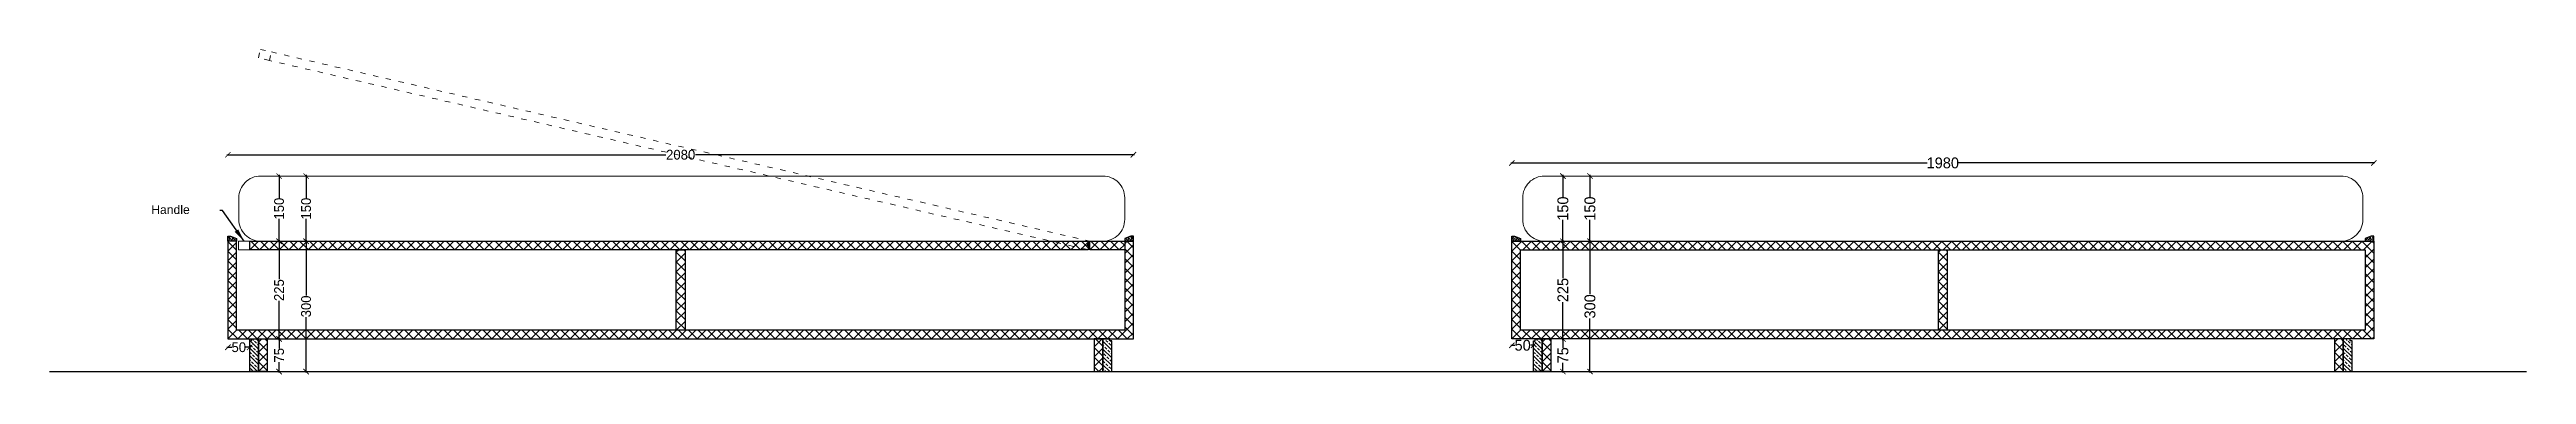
# Model space of a CAD drawing. Header units: millimetres. Extents: x 75500 to 345360, y -224327 to 19532.
# Drawn here: x 180868 to 186557, y -108300 to -107552 of the extents above; entities that cross this region are included whole.
import ezdxf

# ---------------------------------------------------------------- set-up
doc = ezdxf.new("R2010")
doc.units = ezdxf.units.MM
doc.header["$LTSCALE"] = 0.01
doc.linetypes.add('ZWCAD_ISO03W100', pattern=[30, 12, -18])
doc.layers.add('A- Ele 4', color=250, linetype='Continuous', lineweight=15, true_color=0x333333)
for name, color, linetype, lineweight in [('A-WALL', 7, 'Continuous', 30), ('furniture section', 7, 'Continuous', 25), ('hatch', 251, 'Continuous', 0)]:
    doc.layers.add(name, color=color, linetype=linetype, lineweight=lineweight)
doc.layers.add('e .05', color=253, linetype='Continuous')
doc.styles.add('ISOCP2', font='GOTHIC.TTF')
doc.styles.get("Standard").update_dxf_attribs({"font": 'arial.ttf'})
doc.dimstyles.new('77', dxfattribs={"dimscale": 0.25, "dimtxt": 130, "dimasz": 100, "dimexe": 5, "dimexo": 1, "dimgap": 0.25, "dimtad": 0, "dimdec": 0, "dimrnd": 5, "dimzin": 0, "dimdsep": 46, "dimtxsty": 'ISOCP2', "dimblk": 'ARCHTICK', "dimcen": 0, "dimdle": 100, "dimclrd": 1, "dimclre": 256, "dimclrt": 256, "dimazin": 0, "dimtm": 1e-09, "dimtfac": 1, "dimtdec": 0, "dimtmove": 1, "dimatfit": 0, "dimfxl": 1, "dimtolj": 1, "dimtzin": 12, "dimlwd": -1, "dimlwe": -1, "dimarcsym": 0})
doc.dimstyles.new('MIGCS IN MM 1 100', dxfattribs={"dimtxt": 40, "dimasz": 30, "dimexe": 180, "dimexo": 100, "dimgap": 25, "dimtad": 0, "dimdec": 0, "dimzin": 0, "dimdsep": 46, "dimtxsty": 'Standard', "dimblk": 'ARCHTICK', "dimcen": 150, "dimse1": 1, "dimse2": 1, "dimclrd": 3, "dimclre": 3, "dimclrt": 3, "dimadec": 0, "dimazin": 0, "dimtfac": 1, "dimtdec": 0, "dimtix": 1, "dimtmove": 2, "dimatfit": 3, "dimfxl": 1, "dimtolj": 1, "dimtzin": 0, "dimarcsym": 0})
pattern_1 = [(45, (181347.523, -108293.199), (-11.22532, 11.22532), []), (135, (181347.523, -108293.199), (-11.22532, -11.22532), [])]
pattern_2 = [(135, (181327.523, -108293.199), (-8.98026, -8.98026), []), (135, (181327.523, -108284.219), (-8.98026, -8.98026), [6.35, -3.175])]

msp = doc.modelspace()

# ---------------------------------------------------------------- blocks, each defined once
blk = doc.blocks.new('_ARCHTICK')
at = {"color": 0, "linetype": 'ByBlock', "const_width": 0.15}
blk.add_lwpolyline([(-0.5, -0.5), (0.5, 0.5)], dxfattribs=at)
blk = doc.blocks.new('*D535')
at = {"color": 1, "ltscale": 4, "transparency": 16777216}
for p, q in [((184406.2, -107840.7), (184406.2, -107892.2)), ((184406.2, -107995.7), (184406.2, -107944.2))]:
    blk.add_line(p, q, dxfattribs=at)
at = {"layer": 'Defpoints', "color": 0, "transparency": 16777216}
for p in [(184406.2, -107843.2), (184443, -107843.2), (184443, -107993.2)]:
    blk.add_point(p, dxfattribs=at)
at = {"color": 1, "transparency": 16777216, "xscale": 12.5, "yscale": 12.5, "zscale": 12.5}
for p, rotation in [((184406.2, -107843.2), 90), ((184406.2, -107993.2), 270)]:
    blk.add_blockref('_ARCHTICK', p, dxfattribs=dict(at, rotation=rotation))
at = {"transparency": 16777216, "insert": (184406.2, -107918.2), "char_height": 25, "attachment_point": 5, "rotation": 90, "style": 'ISOCP2'}
blk.add_mtext('\\A1;150', dxfattribs=at)
blk = doc.blocks.new('*D532')
at = {"color": 1, "ltscale": 4, "transparency": 16777216}
for p, q in [((184344.1, -107990.7), (184344.1, -108078)), ((184344.1, -108220.7), (184344.1, -108133.4))]:
    blk.add_line(p, q, dxfattribs=at)
at = {"layer": 'Defpoints', "color": 0, "transparency": 16777216}
for p in [(184344.1, -107993.2), (184419.7, -107993.2), (184419.7, -108218.2)]:
    blk.add_point(p, dxfattribs=at)
at = {"color": 1, "transparency": 16777216, "xscale": 12.5, "yscale": 12.5, "zscale": 12.5}
for p, rotation in [((184344.1, -107993.2), 90), ((184344.1, -108218.2), 270)]:
    blk.add_blockref('_ARCHTICK', p, dxfattribs=dict(at, rotation=rotation))
at = {"transparency": 16777216, "insert": (184344.1, -108105.7), "char_height": 25, "attachment_point": 5, "rotation": 90, "style": 'ISOCP2'}
blk.add_mtext('\\A1;225', dxfattribs=at)
blk = doc.blocks.new('*D531')
at = {"color": 1, "ltscale": 4, "transparency": 16777216}
for p, q in [((184344.1, -108215.7), (184344.1, -108238.4)), ((184344.1, -108295.7), (184344.1, -108273))]:
    blk.add_line(p, q, dxfattribs=at)
at = {"layer": 'Defpoints', "color": 0, "transparency": 16777216}
for p in [(184348.4, -108218.2), (184344.1, -108293.2), (184348.4, -108293.2)]:
    blk.add_point(p, dxfattribs=at)
at = {"color": 1, "transparency": 16777216, "xscale": 12.5, "yscale": 12.5, "zscale": 12.5}
for p, rotation in [((184344.1, -108218.2), 90), ((184344.1, -108293.2), 270)]:
    blk.add_blockref('_ARCHTICK', p, dxfattribs=dict(at, rotation=rotation))
at = {"transparency": 16777216, "insert": (184344.1, -108255.7), "char_height": 25, "attachment_point": 5, "rotation": 90, "style": 'ISOCP2'}
blk.add_mtext('\\A1;75', dxfattribs=at)
blk = doc.blocks.new('*D533')
at = {"color": 1, "ltscale": 4, "transparency": 16777216}
for p, q in [((184344.1, -107840.7), (184344.1, -107892.2)), ((184344.1, -107995.7), (184344.1, -107944.2))]:
    blk.add_line(p, q, dxfattribs=at)
at = {"layer": 'Defpoints', "color": 0, "transparency": 16777216}
for p in [(184344.1, -107843.2), (184443, -107843.2), (184443, -107993.2)]:
    blk.add_point(p, dxfattribs=at)
at = {"color": 1, "transparency": 16777216, "xscale": 12.5, "yscale": 12.5, "zscale": 12.5}
for p, rotation in [((184344.1, -107843.2), 90), ((184344.1, -107993.2), 270)]:
    blk.add_blockref('_ARCHTICK', p, dxfattribs=dict(at, rotation=rotation))
at = {"transparency": 16777216, "insert": (184344.1, -107918.2), "char_height": 25, "attachment_point": 5, "rotation": 90, "style": 'ISOCP2'}
blk.add_mtext('\\A1;150', dxfattribs=at)
blk = doc.blocks.new('*D534')
at = {"color": 1, "ltscale": 4, "transparency": 16777216}
for p, q in [((184406.2, -107990.7), (184406.2, -108115.4)), ((184406.2, -108295.7), (184406.2, -108171))]:
    blk.add_line(p, q, dxfattribs=at)
at = {"layer": 'Defpoints', "color": 0, "transparency": 16777216}
for p in [(184419.7, -107993.2), (184406.2, -108293.2), (184419.7, -108293.2)]:
    blk.add_point(p, dxfattribs=at)
at = {"color": 1, "transparency": 16777216, "xscale": 12.5, "yscale": 12.5, "zscale": 12.5}
for p, rotation in [((184406.2, -107993.2), 90), ((184406.2, -108293.2), 270)]:
    blk.add_blockref('_ARCHTICK', p, dxfattribs=dict(at, rotation=rotation))
at = {"transparency": 16777216, "insert": (184406.2, -108143.2), "char_height": 25, "attachment_point": 5, "rotation": 90, "style": 'ISOCP2'}
blk.add_mtext('\\A1;300', dxfattribs=at)
blk = doc.blocks.new('*D536')
at = {"color": 1, "ltscale": 4, "transparency": 16777216}
for p, q in [((181457.1, -107840.7), (181457.1, -107894.8)), ((181457.1, -107995.7), (181457.1, -107941.6))]:
    blk.add_line(p, q, dxfattribs=at)
at = {"layer": 'Defpoints', "color": 0, "transparency": 16777216}
for p in [(181457.1, -107843.2), (181494, -107843.2), (181494, -107993.2)]:
    blk.add_point(p, dxfattribs=at)
at = {"color": 1, "transparency": 16777216, "xscale": 12.5, "yscale": 12.5, "zscale": 12.5}
for p, rotation in [((181457.1, -107843.2), 90), ((181457.1, -107993.2), 270)]:
    blk.add_blockref('_ARCHTICK', p, dxfattribs=dict(at, rotation=rotation))
at = {"transparency": 16777216, "insert": (181457.1, -107918.2), "char_height": 22.5, "attachment_point": 5, "rotation": 90, "style": 'ISOCP2'}
blk.add_mtext('\\A1;150', dxfattribs=at)
blk = doc.blocks.new('*D537')
at = {"color": 1, "ltscale": 4, "transparency": 16777216}
for p, q in [((181395.1, -107990.7), (181395.1, -108080.8)), ((181395.1, -108220.7), (181395.1, -108130.6))]:
    blk.add_line(p, q, dxfattribs=at)
at = {"layer": 'Defpoints', "color": 0, "transparency": 16777216}
for p in [(181395.1, -107993.2), (181470.7, -107993.2), (181470.7, -108218.2)]:
    blk.add_point(p, dxfattribs=at)
at = {"color": 1, "transparency": 16777216, "xscale": 12.5, "yscale": 12.5, "zscale": 12.5}
for p, rotation in [((181395.1, -107993.2), 90), ((181395.1, -108218.2), 270)]:
    blk.add_blockref('_ARCHTICK', p, dxfattribs=dict(at, rotation=rotation))
at = {"transparency": 16777216, "insert": (181395.1, -108105.7), "char_height": 22.5, "attachment_point": 5, "rotation": 90, "style": 'ISOCP2'}
blk.add_mtext('\\A1;225', dxfattribs=at)
blk = doc.blocks.new('*D538')
at = {"color": 1, "ltscale": 4, "transparency": 16777216}
for p, q in [((181395.1, -108215.7), (181395.1, -108240.1)), ((181395.1, -108295.7), (181395.1, -108271.3))]:
    blk.add_line(p, q, dxfattribs=at)
at = {"layer": 'Defpoints', "color": 0, "transparency": 16777216}
for p in [(181399.4, -108218.2), (181395.1, -108293.2), (181399.4, -108293.2)]:
    blk.add_point(p, dxfattribs=at)
at = {"color": 1, "transparency": 16777216, "xscale": 12.5, "yscale": 12.5, "zscale": 12.5}
for p, rotation in [((181395.1, -108218.2), 90), ((181395.1, -108293.2), 270)]:
    blk.add_blockref('_ARCHTICK', p, dxfattribs=dict(at, rotation=rotation))
at = {"transparency": 16777216, "insert": (181395.1, -108255.7), "char_height": 22.5, "attachment_point": 5, "rotation": 90, "style": 'ISOCP2'}
blk.add_mtext('\\A1;75', dxfattribs=at)
blk = doc.blocks.new('*D539')
at = {"color": 1, "ltscale": 4, "transparency": 16777216}
for p, q in [((181395.1, -107840.7), (181395.1, -107894.8)), ((181395.1, -107995.7), (181395.1, -107941.6))]:
    blk.add_line(p, q, dxfattribs=at)
at = {"layer": 'Defpoints', "color": 0, "transparency": 16777216}
for p in [(181395.1, -107843.2), (181494, -107843.2), (181494, -107993.2)]:
    blk.add_point(p, dxfattribs=at)
at = {"color": 1, "transparency": 16777216, "xscale": 12.5, "yscale": 12.5, "zscale": 12.5}
for p, rotation in [((181395.1, -107843.2), 90), ((181395.1, -107993.2), 270)]:
    blk.add_blockref('_ARCHTICK', p, dxfattribs=dict(at, rotation=rotation))
at = {"transparency": 16777216, "insert": (181395.1, -107918.2), "char_height": 22.5, "attachment_point": 5, "rotation": 90, "style": 'ISOCP2'}
blk.add_mtext('\\A1;150', dxfattribs=at)
blk = doc.blocks.new('*D540')
at = {"color": 1, "ltscale": 4, "transparency": 16777216}
for p, q in [((181457.1, -107990.7), (181457.1, -108118.2)), ((181457.1, -108295.7), (181457.1, -108168.2))]:
    blk.add_line(p, q, dxfattribs=at)
at = {"layer": 'Defpoints', "color": 0, "transparency": 16777216}
for p in [(181470.7, -107993.2), (181457.1, -108293.2), (181470.7, -108293.2)]:
    blk.add_point(p, dxfattribs=at)
at = {"color": 1, "transparency": 16777216, "xscale": 12.5, "yscale": 12.5, "zscale": 12.5}
for p, rotation in [((181457.1, -107993.2), 90), ((181457.1, -108293.2), 270)]:
    blk.add_blockref('_ARCHTICK', p, dxfattribs=dict(at, rotation=rotation))
at = {"transparency": 16777216, "insert": (181457.1, -108143.2), "char_height": 22.5, "attachment_point": 5, "rotation": 90, "style": 'ISOCP2'}
blk.add_mtext('\\A1;300', dxfattribs=at)
blk = doc.blocks.new('*D541')
at = {"color": 1, "ltscale": 4, "transparency": 16777216}
for p, q in [((181275, -108237.3), (181286.2, -108237.3)), ((181330, -108237.3), (181318.8, -108237.3))]:
    blk.add_line(p, q, dxfattribs=at)
at = {"layer": 'Defpoints', "color": 0, "transparency": 16777216}
for p in [(181277.5, -108218.2), (181327.5, -108218.2), (181327.5, -108237.3)]:
    blk.add_point(p, dxfattribs=at)
at = {"color": 1, "transparency": 16777216, "xscale": 12.5, "yscale": 12.5, "zscale": 12.5, "rotation": 180}
blk.add_blockref('_ARCHTICK', (181277.5, -108237.3), dxfattribs=at)
at = {"color": 1, "transparency": 16777216, "xscale": 12.5, "yscale": 12.5, "zscale": 12.5}
blk.add_blockref('_ARCHTICK', (181327.5, -108237.3), dxfattribs=at)
at = {"transparency": 16777216, "insert": (181302.5, -108237.3), "char_height": 22.5, "attachment_point": 5, "style": 'ISOCP2'}
blk.add_mtext('\\A1;50', dxfattribs=at)
blk = doc.blocks.new('*D542')
at = {"color": 1, "ltscale": 4, "transparency": 16777216}
for p, q in [((181275, -107794.2), (182283.7, -107794.2)), ((183360, -107794.2), (182351.3, -107794.2))]:
    blk.add_line(p, q, dxfattribs=at)
at = {"layer": 'Defpoints', "color": 0, "transparency": 16777216}
for p in [(183357.5, -107794.2), (181277.5, -108149), (183357.5, -108149)]:
    blk.add_point(p, dxfattribs=at)
at = {"color": 1, "transparency": 16777216, "xscale": 12.5, "yscale": 12.5, "zscale": 12.5, "rotation": 180}
blk.add_blockref('_ARCHTICK', (181277.5, -107794.2), dxfattribs=at)
at = {"color": 1, "transparency": 16777216, "xscale": 12.5, "yscale": 12.5, "zscale": 12.5}
blk.add_blockref('_ARCHTICK', (183357.5, -107794.2), dxfattribs=at)
at = {"transparency": 16777216, "insert": (182317.5, -107794.2), "char_height": 22.5, "attachment_point": 5, "style": 'ISOCP2'}
blk.add_mtext('\\A1;2080', dxfattribs=at)
blk = doc.blocks.new('*D543')
at = {"color": 1, "ltscale": 4, "transparency": 16777216}
for p, q in [((184224.1, -107813.1), (185181, -107813.1)), ((186209.1, -107813.1), (185252.2, -107813.1))]:
    blk.add_line(p, q, dxfattribs=at)
at = {"layer": 'Defpoints', "color": 0, "transparency": 16777216}
for p in [(186206.6, -107813.1), (184226.6, -108105.7), (186206.6, -108105.7)]:
    blk.add_point(p, dxfattribs=at)
at = {"color": 1, "transparency": 16777216, "xscale": 12.5, "yscale": 12.5, "zscale": 12.5, "rotation": 180}
blk.add_blockref('_ARCHTICK', (184226.6, -107813.1), dxfattribs=at)
at = {"color": 1, "transparency": 16777216, "xscale": 12.5, "yscale": 12.5, "zscale": 12.5}
blk.add_blockref('_ARCHTICK', (186206.6, -107813.1), dxfattribs=at)
at = {"transparency": 16777216, "insert": (185216.6, -107813.1), "char_height": 25, "attachment_point": 5, "style": 'ISOCP2'}
blk.add_mtext('\\A1;1980', dxfattribs=at)
blk = doc.blocks.new('*D544')
at = {"color": 1, "ltscale": 4, "transparency": 16777216}
for p, q in [((184224.1, -108232.8), (184233.4, -108232.8)), ((184279, -108232.8), (184269.6, -108232.8))]:
    blk.add_line(p, q, dxfattribs=at)
at = {"layer": 'Defpoints', "color": 0, "transparency": 16777216}
for p in [(184226.6, -108218.2), (184276.5, -108218.2), (184276.5, -108232.8)]:
    blk.add_point(p, dxfattribs=at)
at = {"color": 1, "transparency": 16777216, "xscale": 12.5, "yscale": 12.5, "zscale": 12.5, "rotation": 180}
blk.add_blockref('_ARCHTICK', (184226.6, -108232.8), dxfattribs=at)
at = {"color": 1, "transparency": 16777216, "xscale": 12.5, "yscale": 12.5, "zscale": 12.5}
blk.add_blockref('_ARCHTICK', (184276.5, -108232.8), dxfattribs=at)
at = {"transparency": 16777216, "insert": (184251.5, -108232.8), "char_height": 25, "attachment_point": 5, "style": 'ISOCP2'}
blk.add_mtext('\\A1;50', dxfattribs=at)

# ---------------------------------------------------------------- dimensions: what is measured, and where the dimension line sits
at = {"ltscale": 4}
for p1, p2, distance, override, picture, middle in [((184226.6, -108105.7), (186206.6, -108105.7), 292.6, {"dimtxt": 100, "dimasz": 50, "dimpost": '\\X', "dimblk": 'ARCHTICK', "dimdle": 10, "dimse1": 1, "dimse2": 1, "dimclre": 253}, '*D543', (185216.6, -107813.1)), ((181494, -107993.2), (181494, -107843.2), 98.9, {"dimtxt": 90, "dimasz": 50, "dimpost": '\\X', "dimblk": 'ARCHTICK', "dimdle": 10, "dimse1": 1, "dimse2": 1, "dimclre": 253}, '*D539', (181395.1, -107918.2)), ((181494, -107993.2), (181494, -107843.2), 36.9, {"dimtxt": 90, "dimasz": 50, "dimpost": '\\X', "dimblk": 'ARCHTICK', "dimdle": 10, "dimse1": 1, "dimse2": 1, "dimclre": 253}, '*D536', (181457.1, -107918.2)), ((184443, -107993.2), (184443, -107843.2), 98.9, {"dimtxt": 100, "dimasz": 50, "dimpost": '\\X', "dimblk": 'ARCHTICK', "dimdle": 10, "dimse1": 1, "dimse2": 1, "dimclre": 253}, '*D533', (184344.1, -107918.2)), ((184443, -107993.2), (184443, -107843.2), 36.9, {"dimtxt": 100, "dimasz": 50, "dimpost": '\\X', "dimblk": 'ARCHTICK', "dimdle": 10, "dimse1": 1, "dimse2": 1, "dimclre": 253}, '*D535', (184406.2, -107918.2)), ((181470.7, -108218.2), (181470.7, -107993.2), 75.6, {"dimtxt": 90, "dimasz": 50, "dimpost": '\\X', "dimblk": 'ARCHTICK', "dimdle": 10, "dimse1": 1, "dimse2": 1, "dimclre": 253}, '*D537', (181395.1, -108105.7)), ((181470.7, -107993.2), (181470.7, -108293.2), -13.6, {"dimtxt": 90, "dimasz": 50, "dimpost": '\\X', "dimblk": 'ARCHTICK', "dimdle": 10, "dimse1": 1, "dimse2": 1, "dimclre": 253}, '*D540', (181457.1, -108143.2)), ((184419.7, -108218.2), (184419.7, -107993.2), 75.6, {"dimtxt": 100, "dimasz": 50, "dimpost": '\\X', "dimblk": 'ARCHTICK', "dimdle": 10, "dimse1": 1, "dimse2": 1, "dimclre": 253}, '*D532', (184344.1, -108105.7)), ((184419.7, -107993.2), (184419.7, -108293.2), -13.6, {"dimtxt": 100, "dimasz": 50, "dimpost": '\\X', "dimblk": 'ARCHTICK', "dimdle": 10, "dimse1": 1, "dimse2": 1, "dimclre": 253}, '*D534', (184406.2, -108143.2)), ((181399.4, -108218.2), (181399.4, -108293.2), -4.3, {"dimtxt": 90, "dimasz": 50, "dimpost": '\\X', "dimblk": 'ARCHTICK', "dimdle": 10, "dimse1": 1, "dimse2": 1, "dimclre": 253}, '*D538', (181395.1, -108255.7)), ((184348.4, -108218.2), (184348.4, -108293.2), -4.3, {"dimtxt": 100, "dimasz": 50, "dimpost": '\\X', "dimblk": 'ARCHTICK', "dimdle": 10, "dimse1": 1, "dimse2": 1, "dimclre": 253}, '*D531', (184344.1, -108255.7)), ((181277.5, -108218.2), (181327.5, -108218.2), -19.1, {"dimtxt": 90, "dimasz": 50, "dimpost": '\\X', "dimblk": 'ARCHTICK', "dimdle": 10, "dimse1": 1, "dimse2": 1, "dimclre": 253}, '*D541', (181302.5, -108237.3)), ((184226.6, -108218.2), (184276.5, -108218.2), -14.6, {"dimtxt": 100, "dimasz": 50, "dimpost": '\\X', "dimblk": 'ARCHTICK', "dimdle": 10, "dimse1": 1, "dimse2": 1, "dimclre": 253}, '*D544', (184251.5, -108232.8))]:
    dim = msp.add_aligned_dim(p1=p1, p2=p2, distance=distance, dimstyle='77', override=override, dxfattribs=at)
    dim.commit()
    dim.dimension.update_dxf_attribs({"geometry": picture, "text_midpoint": middle})

# ---------------------------------------------------------------- hatches: boundary and pattern name
at = {"layer": 'hatch'}
h = msp.add_hatch(dxfattribs=at)
h.set_pattern_fill('WOOD2', color=256, scale=0.3)
h.set_pattern_definition([(108.435, (181279.5037, -107993.199), (-7.62, 15.24), [2.8916, -21.205]), (139.3987, (181278.5893, -107990.4559), (-45.719993, 38.100003), [1.40506, -68.8479]), (136.8476, (181285.1425, -107989.5415), (-114.299981, 106.6800216), [3.3424, -163.77725]), (109.983, (181282.7041, -107987.2555), (-22.859996, 60.960005), [1.7838, -87.406]), (90, (181282.0945, -107993.199), (-7.62, 7.62), [1.524, -6.096]), (118.4429, (181282.0945, -107991.6751), (53.339953, -99.0600287), [4.1597, -203.8258]), (84.2894, (181280.1133, -107988.0175), (-7.62001, -68.579996), [1.5316, -75.04845]), (129.8056, (181280.2657, -107986.4935), (30.48002, -38.099985), [1.1903, -58.3238])])
h.paths.add_polyline_path([(181297.5, -107993.2), (181277.5, -107993.2), (181277.5, -107981.2), (181283.5, -107981.2), (181297.5, -107987.2)])
h = msp.add_hatch(dxfattribs=at)
h.set_pattern_fill('WOOD2', color=256, scale=0.3, angle=180)
h.set_pattern_definition([(108.4349, (181279.5037, -107993.199), (-7.6199878, 15.2400033), [2.891584, -21.204966]), (139.3987, (181278.5893, -107990.4559), (-45.71999252, 38.1000032), [1.40506, -68.847873]), (136.8476, (181285.1425, -107989.5415), (-114.299981236, 106.680021594), [3.34239, -163.777254]), (109.9831, (181282.7041, -107987.2555), (-22.85999584, 60.96000502), [1.783796, -87.406018]), (90, (181282.0945, -107993.199), (-7.62, 7.62), [1.524, -6.096]), (118.4429, (181282.0945, -107991.6751), (53.339953052, -99.060028696), [4.159712, -203.82581]), (84.2894, (181280.1133, -107988.0175), (-7.62001002, -68.5799956), [1.531605, -75.04845]), (129.8056, (181280.2657, -107986.4935), (30.48001854, -38.09998523), [1.190282, -58.323823])])
h.paths.add_polyline_path([(183337.5, -107993.2), (183337.5, -107987.2), (183351.5, -107981.2), (183357.5, -107981.2), (183357.5, -107993.2)])
h = msp.add_hatch(dxfattribs=at)
h.set_pattern_fill('WOOD2', color=256, scale=0.3)
h.set_pattern_definition([(108.435, (184228.5403, -107993.199), (-7.62, 15.24), [2.8916, -21.205]), (139.3987, (184227.6259, -107990.4559), (-45.719993, 38.100003), [1.40506, -68.8479]), (136.8476, (184234.1791, -107989.5415), (-114.299981, 106.6800216), [3.3424, -163.77725]), (109.983, (184231.7407, -107987.2555), (-22.859996, 60.960005), [1.7838, -87.406]), (90, (184231.131, -107993.199), (-7.62, 7.62), [1.524, -6.096]), (118.4429, (184231.1311, -107991.6751), (53.339953, -99.0600287), [4.1597, -203.8258]), (84.2894, (184229.1499, -107988.0175), (-7.62001, -68.579996), [1.5316, -75.04845]), (129.8056, (184229.3023, -107986.4935), (30.48002, -38.099985), [1.1903, -58.3238])])
h.paths.add_polyline_path([(184226.6, -107993.2), (184226.6, -107981.2), (184232.6, -107981.2), (184246.6, -107987.2), (184246.6, -107993.2)])
h = msp.add_hatch(dxfattribs=at)
h.set_pattern_fill('WOOD2', color=256, scale=0.3)
h.set_pattern_definition([(108.435, (186188.5403, -107993.199), (-7.62, 15.24), [2.8916, -21.205]), (139.3987, (186187.6259, -107990.4559), (-45.719993, 38.100003), [1.40506, -68.8479]), (136.8476, (186194.1791, -107989.5415), (-114.299981, 106.6800216), [3.3424, -163.77725]), (109.983, (186191.7407, -107987.2555), (-22.859996, 60.960005), [1.7838, -87.406]), (90, (186191.131, -107993.199), (-7.62, 7.62), [1.524, -6.096]), (118.4429, (186191.1311, -107991.6751), (53.339953, -99.0600287), [4.1597, -203.8258]), (84.2894, (186189.1499, -107988.0175), (-7.62001, -68.579996), [1.5316, -75.04845]), (129.8056, (186189.3023, -107986.4935), (30.48002, -38.099985), [1.1903, -58.3238])])
h.paths.add_polyline_path([(186186.6, -107993.2), (186186.6, -107987.2), (186200.6, -107981.2), (186206.6, -107981.2), (186206.6, -107993.2)])
h = msp.add_hatch(dxfattribs=at)
h.set_pattern_fill('ANSI37', color=256, scale=5, angle=180)
h.set_pattern_definition([(225, (181277.523, -108218.199), (11.22532, -11.22532), []), (315, (181277.523, -108218.199), (11.22532, 11.22532), [])])
h.paths.add_polyline_path([(181297.5, -107993.2), (181277.5, -107993.2), (181277.5, -108218.2), (183357.5, -108218.2), (183357.5, -107993.2), (183337.5, -107993.2), (183337.5, -108198.2), (181297.5, -108198.2)])
h = msp.add_hatch(dxfattribs=at)
h.set_pattern_fill('ANSI37', color=256, scale=5, angle=180)
h.set_pattern_definition([(225, (181327.523, -108013.199), (11.22532, -11.22532), []), (315, (181327.523, -108013.199), (11.22532, 11.22532), [])])
h.paths.add_polyline_path([(181327.5, -107993.2), (183253.5, -107993.2), (183253.5, -108013.2), (181327.5, -108013.2)])
h = msp.add_hatch(dxfattribs=at)
h.set_pattern_fill('ANSI37', color=256, scale=5, angle=180)
h.set_pattern_definition([(225, (182307.523, -108198.199), (11.2253, -11.2253), []), (315, (182307.523, -108198.199), (11.2253, 11.2253), [])])
h.paths.add_polyline_path([(182307.5, -108013.2), (182327.5, -108013.2), (182327.5, -108198.2), (182307.5, -108198.2)])
h = msp.add_hatch(dxfattribs=at)
h.set_pattern_fill('ANSI37', color=256, scale=5, angle=180)
h.set_pattern_definition([(225, (183257.523, -108013.199), (11.2253, -11.2253), []), (315, (183257.523, -108013.199), (11.2253, 11.2253), [])])
h.paths.add_polyline_path([(183257.5, -107993.2), (183337.5, -107993.2), (183337.5, -108013.2), (183257.5, -108013.2)])
h = msp.add_hatch(dxfattribs=at)
h.set_pattern_fill('ANSI37', color=256, scale=5, angle=360)
h.set_pattern_definition([(45, (184226.559, -108218.199), (-11.22532, 11.22532), []), (135, (184226.559, -108218.199), (-11.22532, -11.22532), [])])
h.paths.add_polyline_path([(184226.6, -107993.2), (184226.6, -108218.2), (186206.6, -108218.2), (186206.6, -107993.2)])
h.paths.add_polyline_path([(184246.6, -108013.2), (184246.6, -108198.2), (186186.6, -108198.2), (186186.6, -108013.2)], flags=16)
h = msp.add_hatch(dxfattribs=at)
h.set_pattern_fill('ANSI37', color=256, scale=5, angle=360)
h.set_pattern_definition([(45, (185206.559, -108198.199), (-11.2253, 11.2253), []), (135, (185206.559, -108198.199), (-11.2253, -11.2253), [])])
h.paths.add_polyline_path([(185206.6, -108013.2), (185206.6, -108198.2), (185226.6, -108198.2), (185226.6, -108013.2)])
h = msp.add_hatch(dxfattribs=at)
h.set_pattern_fill('ANSI33', color=256, scale=2, angle=90)
h.set_pattern_definition(pattern_2)
h.paths.add_polyline_path([(181327.5, -108222.2), (181331.5, -108222.2), (181331.5, -108218.2), (181347.5, -108218.2), (181347.5, -108293.2), (181327.5, -108293.2)])
h = msp.add_hatch(dxfattribs=at)
h.set_pattern_fill('ANSI37', color=256, scale=5, angle=360)
h.set_pattern_definition(pattern_1)
h.paths.add_polyline_path([(181347.5, -108218.2), (181367.5, -108218.2), (181367.5, -108293.2), (181347.5, -108293.2)])
h = msp.add_hatch(dxfattribs=at)
h.set_pattern_fill('ANSI37', color=256, scale=5, angle=180)
h.set_pattern_definition(pattern_1)
h.paths.add_polyline_path([(183267.5, -108218.2), (183267.5, -108293.2), (183287.5, -108293.2), (183287.5, -108218.2)])
h = msp.add_hatch(dxfattribs=at)
h.set_pattern_fill('ANSI33', color=256, scale=2, angle=90)
h.set_pattern_definition(pattern_2)
h.paths.add_polyline_path([(183287.5, -108218.2), (183287.5, -108293.2), (183307.5, -108293.2), (183307.5, -108222.2), (183303.5, -108222.2), (183303.5, -108218.2)])
h = msp.add_hatch(dxfattribs=at)
h.set_pattern_fill('ANSI33', color=256, scale=2, angle=90)
h.set_pattern_definition([(135, (184276.559, -108293.199), (-8.9803, -8.9803), []), (135, (184276.559, -108284.219), (-8.9803, -8.9803), [6.35, -3.175])])
h.paths.add_polyline_path([(184276.6, -108222.2), (184276.6, -108293.2), (184296.6, -108293.2), (184296.6, -108218.2), (184280.6, -108218.2), (184280.6, -108222.2)])
h = msp.add_hatch(dxfattribs=at)
h.set_pattern_fill('ANSI37', color=256, scale=5, angle=360)
h.set_pattern_definition([(45, (184296.559, -108293.199), (-11.2253, 11.2253), []), (135, (184296.559, -108293.199), (-11.2253, -11.2253), [])])
h.paths.add_polyline_path([(184296.6, -108218.2), (184296.6, -108293.2), (184316.6, -108293.2), (184316.6, -108218.2)])
h = msp.add_hatch(dxfattribs=at)
h.set_pattern_fill('ANSI37', color=256, scale=5, angle=360)
h.set_pattern_definition([(45, (186116.559, -108293.199), (-11.2253, 11.2253), []), (135, (186116.559, -108293.199), (-11.2253, -11.2253), [])])
h.paths.add_polyline_path([(186116.6, -108218.2), (186116.6, -108293.2), (186136.6, -108293.2), (186136.6, -108218.2)])
h = msp.add_hatch(dxfattribs=at)
h.set_pattern_fill('ANSI33', color=256, scale=2, angle=90)
h.set_pattern_definition([(135, (186136.559, -108293.199), (-8.9803, -8.9803), []), (135, (186136.559, -108284.219), (-8.9803, -8.9803), [6.35, -3.175])])
h.paths.add_polyline_path([(186136.6, -108218.2), (186136.6, -108293.2), (186156.6, -108293.2), (186156.6, -108222.2), (186152.6, -108222.2), (186152.6, -108218.2)])

# ---------------------------------------------------------------- linework, layer by layer
at = {"layer": 'A- Ele 4', "linetype": 'ZWCAD_ISO03W100', "ltscale": 100}
msp.add_lwpolyline([(181372.8, -107577.1), (181347.5, -107571.3), (181352, -107551.8), (181377.3, -107557.6)], dxfattribs=at)
msp.add_lwpolyline([(181377.3, -107557.6), (183253.6, -107992.3), (183249.1, -108011.8), (181372.8, -107577.1)], close=True, dxfattribs=at)
at = {"layer": 'A-WALL'}
msp.add_line((180867.8, -108293.2), (186557.3, -108293.2), dxfattribs=at)
at = {"layer": 'Defpoints'}
msp.add_line((181327.5, -108293.2), (181327.5, -108218.2), dxfattribs=at)
at = {"layer": 'e .05', "linetype": 'Continuous', "lineweight": 5}
for p, q in [((181297.5, -107987.2), (181297.5, -107987.2)), ((183337.5, -107987.2), (183337.5, -107987.2)), ((184246.6, -107987.2), (184246.6, -107987.2))]:
    msp.add_line(p, q, dxfattribs=at)
for points in [[(181352.5, -107993.2), (183287.5, -107993.2, 0.414214), (183337.5, -107943.2), (183337.5, -107893.2, 0.414214), (183287.5, -107843.2), (181352.5, -107843.2, 0.414214), (181302.5, -107893.2), (181302.5, -107943.2, 0.414214)], [(184301.6, -107993.2), (186131.6, -107993.2, 0.414214), (186181.6, -107943.2), (186181.6, -107893.2, 0.414214), (186131.6, -107843.2), (184301.6, -107843.2, 0.414214), (184251.6, -107893.2), (184251.6, -107943.2, 0.414214)]]:
    msp.add_lwpolyline(points, format="xyb", close=True, dxfattribs=at)
at = {"layer": 'furniture section'}
for points in [[(181297.5, -107993.2), (181277.5, -107993.2), (181277.5, -107981.2), (181283.5, -107981.2), (181297.5, -107987.2)], [(183337.5, -107993.2), (183357.5, -107993.2), (183357.5, -107981.2), (183351.5, -107981.2), (183337.5, -107987.2)], [(184246.6, -107993.2), (184226.6, -107993.2), (184226.6, -107981.2), (184232.6, -107981.2), (184246.6, -107987.2)], [(186186.6, -107993.2), (186206.6, -107993.2), (186206.6, -107981.2), (186200.6, -107981.2), (186186.6, -107987.2)], [(181297.5, -107993.2), (181277.5, -107993.2), (181277.5, -108218.2), (183357.5, -108218.2), (183357.5, -107993.2), (183337.5, -107993.2), (183337.5, -108198.2), (181297.5, -108198.2)], [(181327.5, -107993.2), (183253.5, -107993.2), (183253.5, -108013.2), (181327.5, -108013.2)], [(182307.5, -108013.2), (182327.5, -108013.2), (182327.5, -108198.2), (182307.5, -108198.2)], [(183257.5, -107993.2), (183337.5, -107993.2), (183337.5, -108013.2), (183257.5, -108013.2)], [(184226.6, -107993.2), (186206.6, -107993.2), (186206.6, -108218.2), (184226.6, -108218.2)], [(184246.6, -108013.2), (186186.6, -108013.2), (186186.6, -108198.2), (184246.6, -108198.2)], [(185206.6, -108013.2), (185226.6, -108013.2), (185226.6, -108198.2), (185206.6, -108198.2)], [(181327.5, -108222.2), (181331.5, -108222.2), (181331.5, -108218.2), (181347.5, -108218.2), (181347.5, -108293.2), (181327.5, -108293.2)], [(181347.5, -108218.2), (181367.5, -108218.2), (181367.5, -108293.2), (181347.5, -108293.2)], [(183287.5, -108218.2), (183267.5, -108218.2), (183267.5, -108293.2), (183287.5, -108293.2)], [(183307.5, -108222.2), (183303.5, -108222.2), (183303.5, -108218.2), (183287.5, -108218.2), (183287.5, -108293.2), (183307.5, -108293.2)], [(184276.6, -108222.2), (184280.6, -108222.2), (184280.6, -108218.2), (184296.6, -108218.2), (184296.6, -108293.2), (184276.6, -108293.2)], [(184296.6, -108218.2), (184316.6, -108218.2), (184316.6, -108293.2), (184296.6, -108293.2)], [(186136.6, -108218.2), (186116.6, -108218.2), (186116.6, -108293.2), (186136.6, -108293.2)], [(186156.6, -108222.2), (186152.6, -108222.2), (186152.6, -108218.2), (186136.6, -108218.2), (186136.6, -108293.2), (186156.6, -108293.2)]]:
    msp.add_lwpolyline(points, close=True, dxfattribs=at)
at = {"layer": 'hatch'}
msp.add_lwpolyline([(181327.5, -108013.2), (181301.5, -108013.2), (181301.5, -107993.2), (181327.5, -107993.2)], dxfattribs=at)

msp.set_redraw_order([(e.dxf.handle, doc.entitydb.next_handle()) for e in msp.query("TEXT MTEXT ATTDEF DIMENSION ARC_DIMENSION")])  # texts and dimensions are drawn at this point

# ---------------------------------------------------------------- leaders
at = {"layer": 'A- Ele 4', "color": 8}
msp.add_leader([(181314.5, -107993.2), (181264.8, -107922.8), (181194.7, -107922.8)], dimstyle='MIGCS IN MM 1 100', override={"dimgap": 20, "dimclrd": 8}, dxfattribs=at)

# ---------------------------------------------------------------- next in the draw order: texts
at = {"lineweight": 0, "transparency": 33554687, "insert": (181042.7, -107930.8), "char_height": 20, "width": 205.841, "attachment_point": 7, "bg_fill": 2}
msp.add_mtext('\\pxqc;Handle', dxfattribs=at)

# ---------------------------------------------------------------- next in the draw order: dimensions: what is measured, and where the dimension line sits
at = {"ltscale": 4}
dim = msp.add_aligned_dim(p1=(181277.5, -108149), p2=(183357.5, -108149), distance=354.8, dimstyle='77', override={"dimtxt": 90, "dimasz": 50, "dimpost": '\\X', "dimblk": 'ARCHTICK', "dimdle": 10, "dimse1": 1, "dimse2": 1, "dimclre": 253}, dxfattribs=at)
dim.commit()
dim.dimension.update_dxf_attribs({"geometry": '*D542', "text_midpoint": (182317.5, -107794.2)})

doc.saveas('drawing.dxf')
